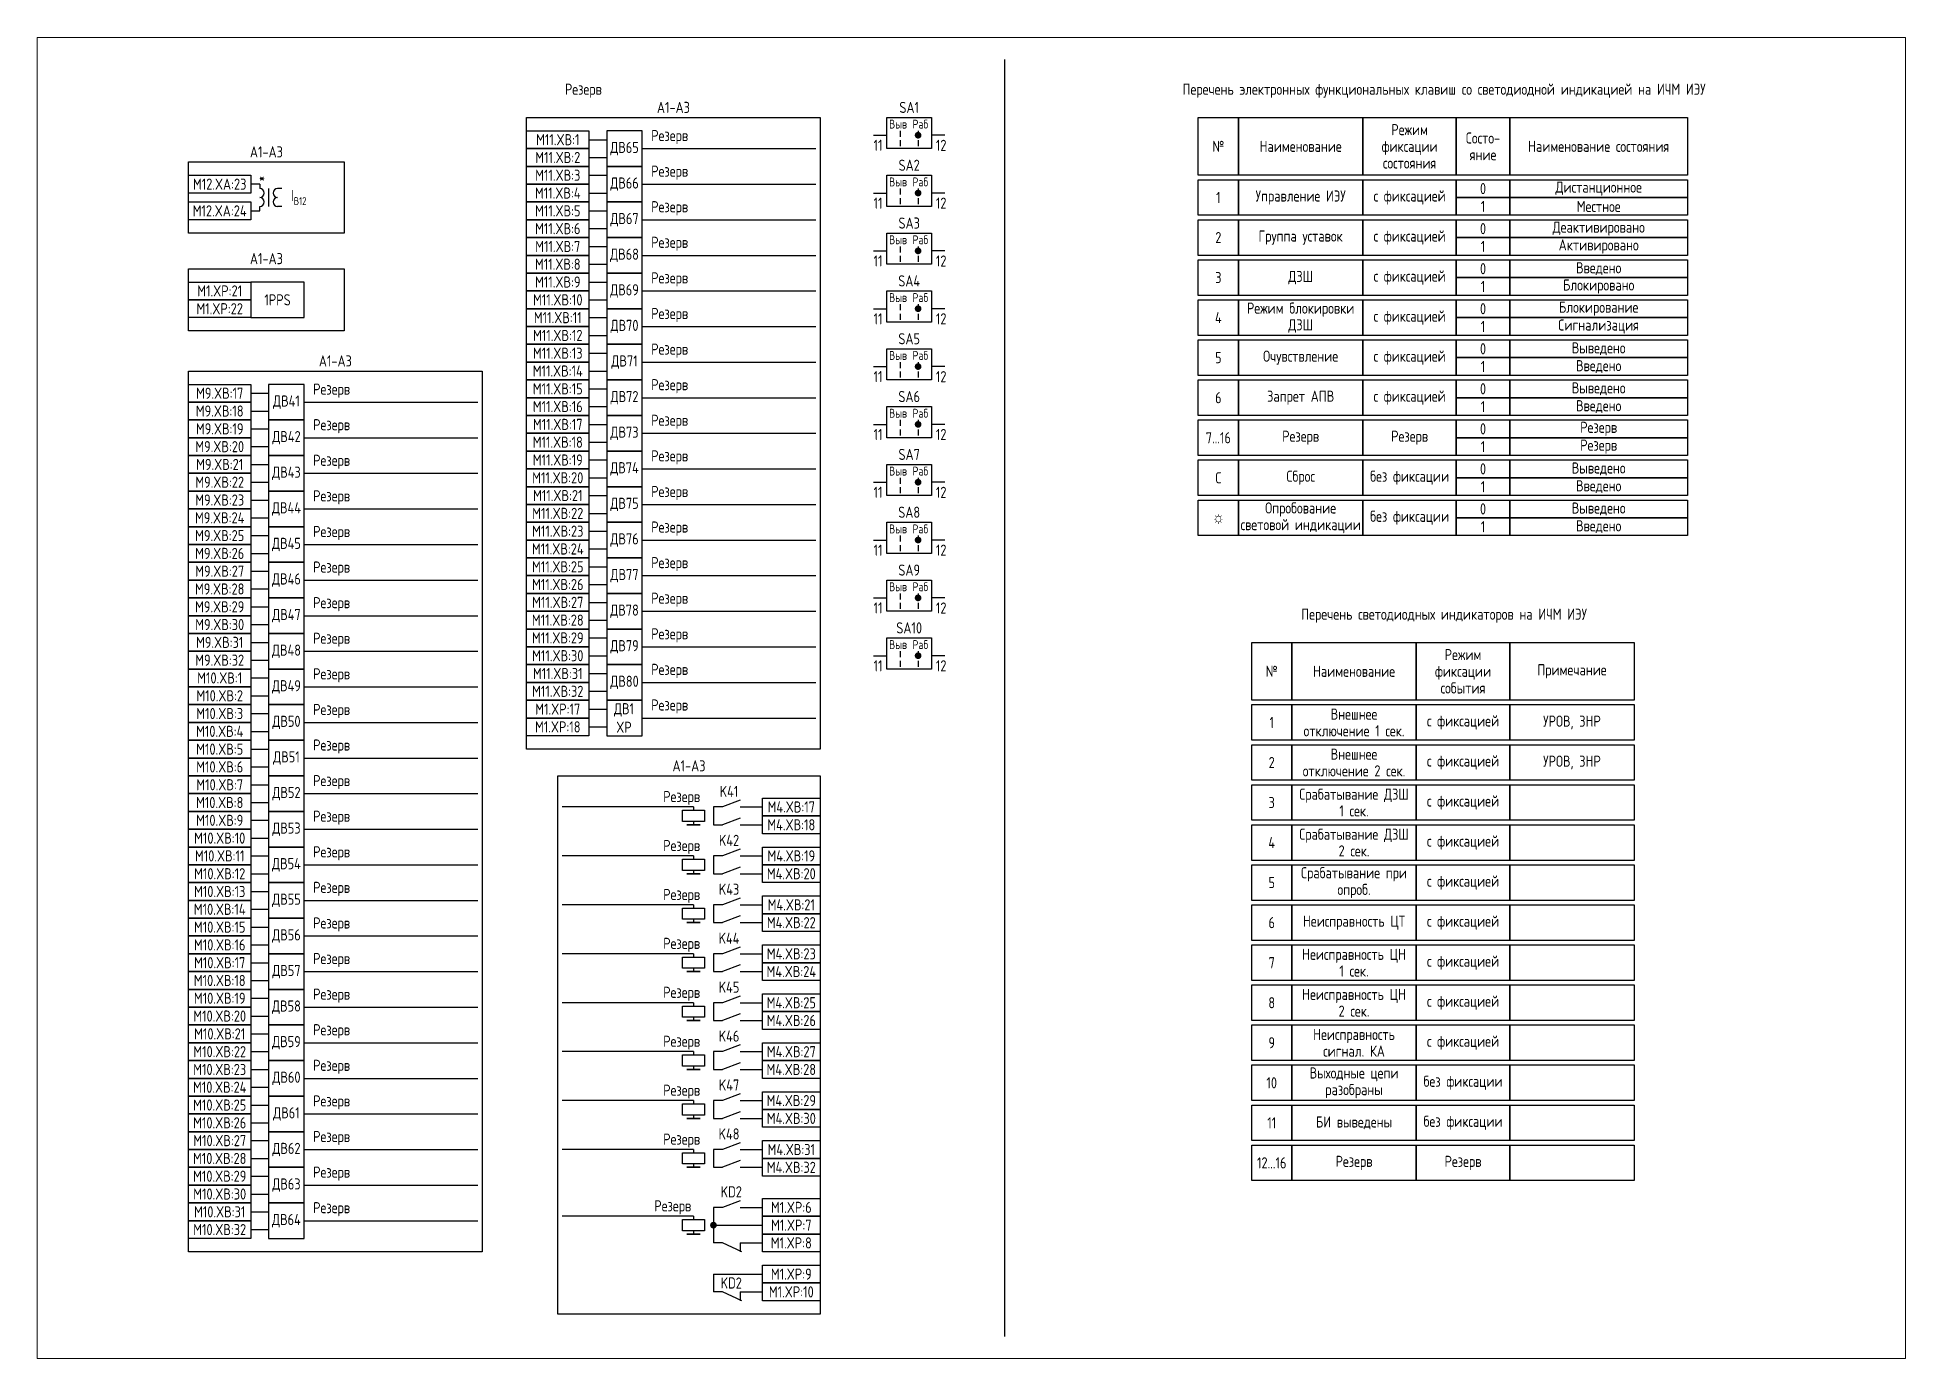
# Paper-space layout 'Лист9' of a CAD drawing. Header units: millimetres. Extents: x 1912 to 2148, y 22 to 188.
# The model-space entities are those that its viewports show. They can reach past a viewport. Long polylines and large blocks are cut down to what shows.
import ezdxf

# ---------------------------------------------------------------- set-up
doc = ezdxf.new("R2010")
doc.units = ezdxf.units.MM
doc.styles.add('Gost_type_A', font='GOST_A.TTF')

psp = doc.layouts.new('Лист9')

msp = doc.modelspace()

# ---------------------------------------------------------------- texts
at = {"char_height": 2.5, "style": 'Gost_type_A'}
for s, insert, width, attachment_point, line_spacing_factor in [('Резерв', (3482.75, 285), 197.5, 5, 0.9), ('Перечень электронных функциональных клавиш со светодиодной индикацией на ИЧМ ИЭУ', (3676.25, 285), 197.5, 5, 0.9), ('A1-A3', (3503, 280), 66, 8, 0.9), ('Режим\\Pфиксации состояния', (3668.5, 272.5), 21, 5, 0.9), ('№ ', (3625.5, 272.5), 9, 5, 0.9), ('Наименование ', (3644, 272.5), 28, 5, 0.9), ('Состо- яние', (3685, 272.5), 12, 5, 0.9), ('Наименование состояния ', (3711, 272.5), 40, 5, 0.9), ('A1-A3', (3411.5, 270), 35, 8, 0.9), ('1', (3625.5, 261), 9, 5, 0.9), ('Управление ИЭУ', (3644, 261), 28, 5, 0.9), ('с фиксацией', (3668.5, 261), 21, 5, 0.9), ('0', (3685, 263), 12, 5, 0.9), ('Дистанционное', (3711, 263), 40, 5, 0.9), ('1', (3685, 259), 12, 5, 0.9), ('Местное', (3711, 259), 40, 5, 0.9), ('2', (3625.5, 252), 9, 5, 0.9), ('Группа уставок', (3644, 252), 28, 5, 0.9), ('с фиксацией', (3668.5, 252), 21, 5, 0.9), ('0', (3685, 254), 12, 5, 0.9), ('Деактивировано', (3711, 254), 40, 5, 0.9), ('A1-A3', (3411.5, 246), 35, 8, 0.9), ('1', (3685, 250), 12, 5, 0.9), ('Активировано', (3711, 250), 40, 5, 0.9), ('3', (3625.5, 243), 9, 5, 0.9), ('ДЗШ', (3644, 243), 28, 5, 0.9), ('с фиксацией', (3668.5, 243), 21, 5, 0.9), ('0', (3685, 245), 12, 5, 0.9), ('Введено', (3711, 245), 40, 5, 0.9), ('1', (3685, 241), 12, 5, 0.9), ('Блокировано', (3711, 241), 40, 5, 0.9), ('4', (3625.5, 234), 9, 5, 0.9), ('Режим блокировки ДЗШ', (3644, 234), 28, 5, 0.9), ('с фиксацией', (3668.5, 234), 21, 5, 0.9), ('0', (3685, 236), 12, 5, 0.9), ('Блокирование', (3711, 236), 40, 5, 0.9), ('1', (3685, 232), 12, 5, 0.9), ('Сигнализация', (3711, 232), 40, 5, 0.9), ('0', (3685, 227), 12, 5, 0.9), ('Выведено', (3711, 227), 40, 5, 0.9), ('A1-A3', (3427, 223), 66, 8, 0.9), ('5', (3625.5, 225), 9, 5, 0.9), ('Очувствление', (3644, 225), 28, 5, 0.9), ('с фиксацией', (3668.5, 225), 21, 5, 0.9), ('1', (3685, 223), 12, 5, 0.9), ('Введено', (3711, 223), 40, 5, 0.9), ('0', (3685, 218), 12, 5, 0.9), ('Выведено', (3711, 218), 40, 5, 0.9), ('6', (3625.5, 216), 9, 5, 0.9), ('Запрет АПВ', (3644, 216), 28, 5, 0.9), ('с фиксацией', (3668.5, 216), 21, 5, 0.9), ('1', (3685, 214), 12, 5, 0.9), ('Введено', (3711, 214), 40, 5, 0.9), ('0', (3685, 209), 12, 5, 0.9), ('Резерв', (3711, 209), 40, 5, 0.9), ('7...16', (3625.5, 207), 9, 5, 0.9), ('Резерв', (3644, 207), 28, 5, 0.9), ('Резерв', (3668.5, 207), 21, 5, 0.9), ('1', (3685, 205), 12, 5, 0.9), ('Резерв', (3711, 205), 40, 5, 0.9), ('C', (3625.5, 198), 9, 5, 0.9), ('Сброс', (3644, 198), 28, 5, 0.9), ('без фиксации', (3668.5, 198), 21, 5, 0.9), ('0', (3685, 200), 12, 5, 0.9), ('Выведено', (3711, 200), 40, 5, 0.9), ('Введено', (3711, 196), 40, 5, 0.9), ('1', (3685, 196), 12, 5, 0.9), ('☼', (3625.5, 189), 9, 5, 0.9), ('Опробование световой индикации', (3644, 189), 28, 5, 0.9), ('без фиксации', (3668.5, 189), 21, 5, 0.9), ('0', (3685, 191), 12, 5, 0.9), ('Выведено', (3711, 191), 40, 5, 0.9), ('1', (3685, 187), 12, 5, 0.9), ('Введено', (3711, 187), 40, 5, 0.9), ('Перечень светодиодных индикаторов на ИЧМ ИЭУ', (3676.25, 167), 197.5, 5, 0.9), ('№ ', (3637.5, 154.5), 9, 5, 0.9), ('Наименование ', (3656, 154.5), 28, 5, 0.9), ('Режим\\Pфиксации события', (3680.5, 154.5), 21, 5, 0.9), ('Примечание', (3705, 154.5), 28, 5, 0.9), ('1', (3637.5, 143), 9, 5, 0.9), ('Внешнее\\Pотключение 1 сек.', (3656, 143), 28, 5, 0.9), ('с фиксацией', (3680.5, 143), 21, 5, 0.9), ('УРОВ, ЗНР', (3705, 143), 28, 5, 0.9), ('A1-A3', (3506.5, 132), 59, 8, 0.9), ('2', (3637.5, 134), 9, 5, 0.9), ('Внешнее\\Pотключение 2 сек.', (3656, 134), 28, 5, 0.9), ('с фиксацией', (3680.5, 134), 21, 5, 0.9), ('УРОВ, ЗНР', (3705, 134), 28, 5, 0.9), ('3', (3637.5, 125), 9, 5, 0.9), ('Срабатывание ДЗШ\\P1 сек.', (3656, 125), 28, 5, 0.9), ('с фиксацией', (3680.5, 125), 21, 5, 0.9), ('Срабатывание ДЗШ\\P2 сек.', (3656, 116), 28, 5, 0.9), ('с фиксацией', (3680.5, 116), 21, 5, 0.9), ('4', (3637.5, 116), 9, 5, 0.9), ('Срабатывание при опроб.', (3656, 107), 28, 5, 0.9), ('5', (3637.5, 107), 9, 5, 0.9), ('с фиксацией', (3680.5, 107), 21, 5, 0.9), ('6', (3637.5, 98), 9, 5, 0.9), ('Неисправность ЦТ', (3656, 98), 28, 5, 0.9), ('с фиксацией', (3680.5, 98), 21, 5, 0.9), ('7', (3637.5, 89), 9, 5, 0.9), ('Неисправность ЦН\\P1 сек.', (3656, 89), 28, 5, 0.9), ('с фиксацией', (3680.5, 89), 21, 5, 0.9), ('8', (3637.5, 80), 9, 5, 0.9), ('Неисправность ЦН\\P2 сек.', (3656, 80), 28, 5, 0.9), ('с фиксацией', (3680.5, 80), 21, 5, 0.9), ('9', (3637.5, 71), 9, 5, 0.9), ('Неисправность сигнал. КА', (3656, 71), 28, 5, 0.9), ('с фиксацией', (3680.5, 71), 21, 5, 0.9), ('10', (3637.5, 62), 9, 5, 0.9), ('Выходные цепи разобраны', (3656, 62), 28, 5, 0.9), ('без фиксации', (3680.5, 62), 21, 5, 0.9), ('без фиксации', (3680.5, 53), 21, 5, 0.9), ('11', (3637.5, 53), 9, 5, 0.9), ('БИ выведены', (3656, 53), 28, 5, 0.9), ('12...16', (3637.5, 44), 9, 5, 0.9), ('Резерв', (3656, 44), 28, 5, 0.9), ('Резерв', (3680.5, 44), 21, 5, 0.9), ('Резерв', (3507, 34), 37, 6, 0.8)]:
    msp.add_mtext(s, dxfattribs=dict(at, insert=insert, width=width, attachment_point=attachment_point, line_spacing_factor=line_spacing_factor))
at = {"style": 'Gost_type_A'}
for s, insert, char_height, width, attachment_point in [('SA1', (3556, 280), 2.5, 10, 8), ('Выв', (3553.5, 277.5), 2, 5, 5), ('Раб', (3558.5, 277.5), 2, 5, 5), ('M11.XВ:1', (3477, 274), 2.5, 14, 5), ('ДВ65', (3492, 272), 2.5, 7.9998, 5), ('Резерв', (3498, 273), 2.5, 37, 7), ('11', (3550, 273.98), 2.5, 5, 3), ('12', (3562, 273.98), 2.5, 5, 1), ('M11.XВ:2', (3477, 270), 2.5, 14, 5), ('SA2', (3556, 267), 2.5, 10, 8), ('M12.XA:23', (3401, 264), 2.5, 14, 5), ('*', (3410.5, 265.5), 2.5, 3, 5), ('M11.XВ:3', (3477, 266), 2.5, 14, 5), ('ДВ66', (3492, 264), 2.5, 7.9998, 5), ('Резерв', (3498, 265), 2.5, 37, 7), ('Выв', (3553.5, 264.5), 2, 5, 5), ('Раб', (3558.5, 264.5), 2, 5, 5), ('\\A1;I{\\H0.7x;\\S^ В12;}', (3417, 261), 2.5, 8, 4), ('M11.XВ:4', (3477, 262), 2.5, 14, 5), ('11', (3550, 260.98), 2.5, 5, 3), ('12', (3562, 260.98), 2.5, 5, 1), ('M12.XA:24', (3400.99, 257.99), 2.5, 14.018, 5), ('M11.XВ:5', (3477, 258), 2.5, 14, 5), ('ДВ67', (3492, 256), 2.5, 7.9998, 5), ('Резерв', (3498, 257), 2.5, 37, 7), ('SA3', (3556, 254), 2.5, 10, 8), ('M11.XВ:6', (3477, 254), 2.5, 14, 5), ('Резерв', (3498, 249), 2.5, 37, 7), ('Выв', (3553.5, 251.5), 2, 5, 5), ('Раб', (3558.5, 251.5), 2, 5, 5), ('M11.XВ:7', (3477, 250), 2.5, 14, 5), ('ДВ68', (3492, 248), 2.5, 7.9998, 5), ('11', (3550, 247.98), 2.5, 5, 3), ('12', (3562, 247.98), 2.5, 5, 1), ('M11.XВ:8', (3477, 246), 2.5, 14, 5), ('Резерв', (3498, 241), 2.5, 37, 7), ('M1.XP:21', (3401, 240), 2.5, 14, 5), ('M11.XВ:9', (3477, 242), 2.5, 14, 5), ('ДВ69', (3492, 240), 2.5, 7.9998, 5), ('Выв', (3553.5, 238.5), 2, 5, 5), ('SA4', (3556, 241), 2.5, 10, 8), ('Раб', (3558.5, 238.5), 2, 5, 5), ('M1.XP:22', (3401, 236), 2.5, 14, 5), ('1PPS', (3414, 238), 2.5, 12, 5), ('M11.XВ:10', (3477, 238), 2.5, 14, 5), ('M11.XВ:11', (3477, 234), 2.5, 14, 5), ('Резерв', (3498, 233), 2.5, 37, 7), ('M11.XВ:12', (3477, 230), 2.5, 14, 5), ('ДВ70', (3492, 232), 2.5, 7.9998, 5), ('11', (3550, 234.98), 2.5, 5, 3), ('12', (3562, 234.98), 2.5, 5, 1), ('M11.XВ:13', (3477, 226), 2.5, 14, 5), ('Резерв', (3498, 225), 2.5, 37, 7), ('SA5', (3556, 228), 2.5, 10, 8), ('M11.XВ:14', (3477, 222), 2.5, 14, 5), ('ДВ71', (3492, 224), 2.5, 7.9998, 5), ('Выв', (3553.5, 225.5), 2, 5, 5), ('Раб', (3558.5, 225.5), 2, 5, 5), ('Резерв', (3422, 216), 2.5, 37, 7), ('M11.XВ:15', (3477, 218), 2.5, 14, 5), ('Резерв', (3498, 217), 2.5, 37, 7), ('11', (3550, 221.98), 2.5, 5, 3), ('12', (3562, 221.98), 2.5, 5, 1), ('M9.XВ:18', (3401, 213), 2.5, 14, 5), ('M9.XВ:17', (3401, 217), 2.5, 14, 5), ('ДВ41', (3416, 215), 2.5, 7.9998, 5), ('M11.XВ:16', (3477, 214), 2.5, 14, 5), ('ДВ72', (3492, 216), 2.5, 7.9998, 5), ('SA6', (3556, 215), 2.5, 10, 8), ('M9.XВ:19', (3401, 209), 2.5, 14, 5), ('Резерв', (3422, 208), 2.5, 37, 7), ('M11.XВ:17', (3477, 210), 2.5, 14, 5), ('Резерв', (3498, 209), 2.5, 37, 7), ('Выв', (3553.5, 212.5), 2, 5, 5), ('Раб', (3558.5, 212.5), 2, 5, 5), ('M9.XВ:20', (3401, 205), 2.5, 14, 5), ('ДВ42', (3416, 207), 2.5, 7.9998, 5), ('M11.XВ:18', (3477, 206), 2.5, 14, 5), ('ДВ73', (3492, 208), 2.5, 7.9998, 5), ('11', (3550, 208.98), 2.5, 5, 3), ('12', (3562, 208.98), 2.5, 5, 1), ('M9.XВ:21', (3401, 201), 2.5, 14, 5), ('Резерв', (3422, 200), 2.5, 37, 7), ('M11.XВ:19', (3477, 202), 2.5, 14, 5), ('Резерв', (3498, 201), 2.5, 37, 7), ('SA7', (3556, 202), 2.5, 10, 8), ('M9.XВ:22', (3401, 197), 2.5, 14, 5), ('ДВ43', (3416, 199), 2.5, 7.9998, 5), ('M11.XВ:20', (3477, 198), 2.5, 14, 5), ('ДВ74', (3492, 200), 2.5, 7.9998, 5), ('Выв', (3553.5, 199.5), 2, 5, 5), ('Раб', (3558.5, 199.5), 2, 5, 5), ('M9.XВ:23', (3401, 193), 2.5, 14, 5), ('Резерв', (3422, 192), 2.5, 37, 7), ('M11.XВ:21', (3477, 194), 2.5, 14, 5), ('ДВ75', (3492, 192), 2.5, 7.9998, 5), ('Резерв', (3498, 193), 2.5, 37, 7), ('11', (3550, 195.98), 2.5, 5, 3), ('12', (3562, 195.98), 2.5, 5, 1), ('M9.XВ:24', (3401, 189), 2.5, 14, 5), ('ДВ44', (3416, 191), 2.5, 7.9998, 5), ('M11.XВ:22', (3477, 190), 2.5, 14, 5), ('SA8', (3556, 189), 2.5, 10, 8), ('M9.XВ:25', (3401, 185), 2.5, 14, 5), ('Резерв', (3422, 184), 2.5, 37, 7), ('M11.XВ:23', (3477, 186), 2.5, 14, 5), ('ДВ76', (3492, 184), 2.5, 7.9998, 5), ('Резерв', (3498, 185), 2.5, 37, 7), ('Выв', (3553.5, 186.5), 2, 5, 5), ('Раб', (3558.5, 186.5), 2, 5, 5), ('M9.XВ:26', (3401, 181), 2.5, 14, 5), ('ДВ45', (3416, 183), 2.5, 7.9998, 5), ('M11.XВ:24', (3477, 182), 2.5, 14, 5), ('11', (3550, 182.98), 2.5, 5, 3), ('12', (3562, 182.98), 2.5, 5, 1), ('M9.XВ:27', (3401, 177), 2.5, 14, 5), ('ДВ46', (3416, 175), 2.5, 7.9998, 5), ('Резерв', (3422, 176), 2.5, 37, 7), ('M11.XВ:25', (3477, 178), 2.5, 14, 5), ('ДВ77', (3492, 176), 2.5, 7.9998, 5), ('Резерв', (3498, 177), 2.5, 37, 7), ('SA9', (3556, 176), 2.5, 10, 8), ('M9.XВ:28', (3401, 173), 2.5, 14, 5), ('M11.XВ:26', (3477, 174), 2.5, 14, 5), ('Выв', (3553.5, 173.5), 2, 5, 5), ('Раб', (3558.5, 173.5), 2, 5, 5), ('M9.XВ:29', (3401, 169), 2.5, 14, 5), ('ДВ47', (3416, 167), 2.5, 7.9998, 5), ('Резерв', (3422, 168), 2.5, 37, 7), ('M11.XВ:27', (3477, 170), 2.5, 14, 5), ('ДВ78', (3492, 168), 2.5, 7.9998, 5), ('Резерв', (3498, 169), 2.5, 37, 7), ('11', (3550, 169.98), 2.5, 5, 3), ('12', (3562, 169.98), 2.5, 5, 1), ('M9.XВ:30', (3401, 165), 2.5, 14, 5), ('M11.XВ:28', (3477, 166), 2.5, 14, 5), ('Резерв', (3498, 161), 2.5, 37, 7), ('SA10', (3556, 163), 2.5, 10, 8), ('M9.XВ:31', (3401, 161), 2.5, 14, 5), ('ДВ48', (3416, 159), 2.5, 7.9998, 5), ('Резерв', (3422, 160), 2.5, 37, 7), ('M11.XВ:29', (3477, 162), 2.5, 14, 5), ('ДВ79', (3492, 160), 2.5, 7.9998, 5), ('Выв', (3553.5, 160.5), 2, 5, 5), ('Раб', (3558.5, 160.5), 2, 5, 5), ('M9.XВ:32', (3401, 157), 2.5, 14, 5), ('M11.XВ:30', (3477, 158), 2.5, 14, 5), ('Резерв', (3498, 153), 2.5, 37, 7), ('11', (3550, 156.98), 2.5, 5, 3), ('12', (3562, 156.98), 2.5, 5, 1), ('M10.XВ:1', (3401, 153), 2.5, 14, 5), ('ДВ49', (3416, 151), 2.5, 7.9998, 5), ('Резерв', (3422, 152), 2.5, 37, 7), ('M11.XВ:32', (3477, 150), 2.5, 14, 5), ('M11.XВ:31', (3477, 154), 2.5, 14, 5), ('ДВ80', (3492, 152), 2.5, 7.9998, 5), ('M10.XВ:2', (3401, 149), 2.5, 14, 5), ('Резерв', (3422, 144), 2.5, 37, 7), ('M1.XP:17', (3477, 146), 2.5, 14, 5), ('ДВ1 XP', (3491.88, 144), 2.5, 7.7588, 5), ('Резерв', (3498, 145), 2.5, 37, 7), ('M10.XВ:3', (3401, 145), 2.5, 14, 5), ('ДВ50', (3416, 143), 2.5, 7.9998, 5), ('M1.XP:18', (3477, 142), 2.5, 14, 5), ('M10.XВ:4', (3401, 141), 2.5, 14, 5), ('Резерв', (3422, 136), 2.5, 37, 7), ('M10.XВ:5', (3401, 137), 2.5, 14, 5), ('ДВ51', (3416, 135), 2.5, 7.9998, 5), ('M10.XВ:6', (3401, 133), 2.5, 14, 5), ('M10.XВ:7', (3401, 129), 2.5, 14, 5), ('Резерв', (3422, 128), 2.5, 37, 7), ('M10.XВ:8', (3401, 125), 2.5, 14, 5), ('ДВ52', (3416, 127), 2.5, 7.9998, 5), ('Резерв', (3509, 126), 2.5, 31.0015, 6), ('K41', (3515.5, 127.5), 2.5, 5, 5), ('M10.XВ:9', (3401, 121), 2.5, 14, 5), ('Резерв', (3422, 120), 2.5, 37, 7), ('M4.XВ:17', (3529.5, 124), 2.5, 13, 5), ('M10.XВ:10', (3401, 117), 2.5, 14, 5), ('ДВ53', (3416, 119), 2.5, 7.9998, 5), ('K42', (3515.5, 116.5), 2.5, 5, 5), ('M4.XВ:18', (3529.5, 120), 2.5, 13, 5), ('M10.XВ:11', (3401, 113), 2.5, 14, 5), ('Резерв', (3422, 112), 2.5, 37, 7), ('Резерв', (3509, 115), 2.5, 31.0015, 6), ('M4.XВ:19', (3529.5, 113), 2.5, 13, 5), ('M10.XВ:12', (3401, 109), 2.5, 14, 5), ('ДВ54', (3416, 111), 2.5, 7.9998, 5), ('M4.XВ:20', (3529.5, 109), 2.5, 13, 5), ('M10.XВ:13', (3401, 105), 2.5, 14, 5), ('Резерв', (3422, 104), 2.5, 37, 7), ('Резерв', (3509, 104), 2.5, 31.0015, 6), ('K43', (3515.5, 105.5), 2.5, 5, 5), ('M10.XВ:14', (3401, 101), 2.5, 14, 5), ('ДВ55', (3416, 103), 2.5, 7.9998, 5), ('M4.XВ:21', (3529.5, 102), 2.5, 13, 5), ('M10.XВ:15', (3401, 97), 2.5, 14, 5), ('Резерв', (3422, 96), 2.5, 37, 7), ('M4.XВ:22', (3529.5, 98), 2.5, 13, 5), ('M10.XВ:16', (3401, 93), 2.5, 14, 5), ('ДВ56', (3416, 95), 2.5, 7.9998, 5), ('Резерв', (3509, 93), 2.5, 31.0015, 6), ('K44', (3515.5, 94.5), 2.5, 5, 5), ('M10.XВ:17', (3401, 89), 2.5, 14, 5), ('ДВ57', (3416, 87), 2.5, 7.9998, 5), ('Резерв', (3422, 88), 2.5, 37, 7), ('M4.XВ:24', (3529.5, 87), 2.5, 13, 5), ('M4.XВ:23', (3529.5, 91), 2.5, 13, 5), ('M10.XВ:18', (3401, 85), 2.5, 14, 5), ('K45', (3515.5, 83.5), 2.5, 5, 5), ('M10.XВ:19', (3401, 81), 2.5, 14, 5), ('ДВ58', (3416, 79), 2.5, 7.9998, 5), ('Резерв', (3422, 80), 2.5, 37, 7), ('Резерв', (3509, 82), 2.5, 31.0015, 6), ('M4.XВ:25', (3529.5, 80), 2.5, 13, 5), ('M10.XВ:20', (3401, 77), 2.5, 14, 5), ('M4.XВ:26', (3529.5, 76), 2.5, 13, 5), ('M10.XВ:21', (3401, 73), 2.5, 14, 5), ('ДВ59', (3416, 71), 2.5, 7.9998, 5), ('Резерв', (3422, 72), 2.5, 37, 7), ('Резерв', (3509, 71), 2.5, 31.0015, 6), ('K46', (3515.5, 72.5), 2.5, 5, 5), ('M10.XВ:22', (3401, 69), 2.5, 14, 5), ('M4.XВ:27', (3529.5, 69), 2.5, 13, 5), ('M10.XВ:23', (3401, 65), 2.5, 14, 5), ('ДВ60', (3416, 63), 2.5, 7.9998, 5), ('Резерв', (3422, 64), 2.5, 37, 7), ('M4.XВ:28', (3529.5, 65), 2.5, 13, 5), ('M10.XВ:24', (3401, 61), 2.5, 14, 5), ('Резерв', (3422, 56), 2.5, 37, 7), ('Резерв', (3509, 60), 2.5, 31.0015, 6), ('K47', (3515.5, 61.5), 2.5, 5, 5), ('M4.XВ:29', (3529.5, 58), 2.5, 13, 5), ('M10.XВ:25', (3401, 57), 2.5, 14, 5), ('ДВ61', (3416, 55), 2.5, 7.9998, 5), ('M4.XВ:30', (3529.5, 54), 2.5, 13, 5), ('M10.XВ:26', (3401, 53), 2.5, 14, 5), ('Резерв', (3422, 48), 2.5, 37, 7), ('Резерв', (3509, 49), 2.5, 31.0015, 6), ('K48', (3515.5, 50.5), 2.5, 5, 5), ('M10.XВ:28', (3401, 45), 2.5, 14, 5), ('M10.XВ:27', (3401, 49), 2.5, 14, 5), ('ДВ62', (3416, 47), 2.5, 7.9998, 5), ('M4.XВ:31', (3529.5, 47), 2.5, 13, 5), ('M10.XВ:29', (3401, 41), 2.5, 14, 5), ('Резерв', (3422, 40), 2.5, 37, 7), ('M4.XВ:32', (3529.5, 43), 2.5, 13, 5), ('M10.XВ:30', (3401, 37), 2.5, 14, 5), ('ДВ63', (3416, 39), 2.5, 7.9998, 5), ('KD2', (3516, 37.5), 2.5, 8, 5), ('M10.XВ:31', (3401, 33), 2.5, 14, 5), ('Резерв', (3422, 32), 2.5, 37, 7), ('M1.XP:6', (3529.5, 34), 2.5, 13, 5), ('M10.XВ:32', (3401, 29), 2.5, 14, 5), ('ДВ64', (3416, 31), 2.5, 7.9998, 5), ('M1.XP:7', (3529.5, 30), 2.5, 13, 5), ('M1.XP:8', (3529.5, 26), 2.5, 13, 5), ('KD2', (3516, 17), 2.5, 8, 5), ('M1.XP:9', (3529.5, 19), 2.5, 13, 5), ('M1.XP:10', (3529.5, 15), 2.5, 13, 5)]:
    msp.add_mtext(s, dxfattribs=dict(at, insert=insert, char_height=char_height, width=width, attachment_point=attachment_point))

# ---------------------------------------------------------------- blocks, each defined once
blk = doc.blocks.new('POINT')
at = {"const_width": 0.75}
blk.add_lwpolyline([(-0.375, 0, 1), (0.375, 0, 1)], format="xyb", close=True, dxfattribs=at)
blk = doc.blocks.new('Переключатель_положение')
for p, q in [((2, 1), (2, -0.34)), ((2, -1.14), (2, -2.49))]:
    blk.add_line(p, q)

# ---------------------------------------------------------------- linework, layer by layer
for p, q in [((3577.5, 5), (3577.5, 292)), ((3484, 274), (3488, 274)), ((3548, 275), (3551, 275)), ((3564, 275), (3561, 275)), ((3484, 270), (3488, 270)), ((3496, 272), (3535, 272)), ((3484, 266), (3488, 266)), ((3410, 264), (3408, 264)), ((3484, 262), (3488, 262)), ((3496, 264), (3535, 264)), ((3548, 262), (3551, 262)), ((3564, 262), (3561, 262)), ((3408, 258), (3410, 258)), ((3484, 258), (3488, 258)), ((3484, 254), (3488, 254)), ((3496, 256), (3535, 256)), ((3484, 250), (3488, 250)), ((3496, 248), (3535, 248)), ((3548, 249), (3551, 249)), ((3564, 249), (3561, 249)), ((3484, 246), (3488, 246)), ((3484, 242), (3488, 242)), ((3496, 240), (3535, 240)), ((3484, 238), (3488, 238)), ((3548, 236), (3551, 236)), ((3564, 236), (3561, 236)), ((3484, 234), (3488, 234)), ((3496, 232), (3535, 232)), ((3484, 230), (3488, 230)), ((3484, 226), (3488, 226)), ((3496, 224), (3535, 224)), ((3548, 223), (3551, 223)), ((3564, 223), (3561, 223)), ((3484, 222), (3488, 222)), ((3408, 217), (3412, 217)), ((3420, 215), (3459, 215)), ((3484, 218), (3488, 218)), ((3496, 216), (3535, 216)), ((3408, 213), (3412, 213)), ((3484, 214), (3488, 214)), ((3408, 209), (3412, 209)), ((3420, 207), (3459, 207)), ((3484, 210), (3488, 210)), ((3484, 206), (3488, 206)), ((3496, 208), (3535, 208)), ((3548, 210), (3551, 210)), ((3564, 210), (3561, 210)), ((3408, 205), (3412, 205)), ((3484, 202), (3488, 202)), ((3408, 201), (3412, 201)), ((3420, 199), (3459, 199)), ((3484, 198), (3488, 198)), ((3496, 200), (3535, 200)), ((3408, 197), (3412, 197)), ((3484, 194), (3488, 194)), ((3548, 197), (3551, 197)), ((3564, 197), (3561, 197)), ((3408, 193), (3412, 193)), ((3420, 191), (3459, 191)), ((3484, 190), (3488, 190)), ((3496, 192), (3535, 192)), ((3408, 189), (3412, 189)), ((3408, 185), (3412, 185)), ((3484, 186), (3488, 186)), ((3408, 181), (3412, 181)), ((3420, 183), (3459, 183)), ((3484, 182), (3488, 182)), ((3496, 184), (3535, 184)), ((3548, 184), (3551, 184)), ((3564, 184), (3561, 184)), ((3408, 177), (3412, 177)), ((3484, 178), (3488, 178)), ((3408, 173), (3412, 173)), ((3420, 175), (3459, 175)), ((3484, 174), (3488, 174)), ((3496, 176), (3535, 176)), ((3408, 169), (3412, 169)), ((3484, 170), (3488, 170)), ((3548, 171), (3551, 171)), ((3564, 171), (3561, 171)), ((3408, 165), (3412, 165)), ((3420, 167), (3459, 167)), ((3484, 166), (3488, 166)), ((3496, 168), (3535, 168)), ((3408, 161), (3412, 161)), ((3484, 162), (3488, 162)), ((3496, 160), (3535, 160)), ((3408, 157), (3412, 157)), ((3420, 159), (3459, 159)), ((3484, 158), (3488, 158)), ((3548, 158), (3551, 158)), ((3564, 158), (3561, 158)), ((3408, 153), (3412, 153)), ((3484, 154), (3488, 154)), ((3496, 152), (3535, 152)), ((3408, 149), (3412, 149)), ((3420, 151), (3459, 151)), ((3484, 150), (3488, 150)), ((3408, 145), (3412, 145)), ((3420, 143), (3459, 143)), ((3484, 146), (3488, 146)), ((3496, 144), (3535, 144)), ((3408, 141), (3412, 141)), ((3484, 142), (3488, 142)), ((3408, 137), (3412, 137)), ((3420, 135), (3459, 135)), ((3408, 133), (3412, 133)), ((3408, 129), (3412, 129)), ((3420, 127), (3459, 127)), ((3408, 125), (3412, 125)), ((3507.5, 124), (3478, 124)), ((3507.5, 124), (3507.5, 123.25)), ((3408, 121), (3412, 121)), ((3420, 119), (3459, 119)), ((3507.5, 120.75), (3507.5, 120)), ((3408, 117), (3412, 117)), ((3408, 113), (3412, 113)), ((3420, 111), (3459, 111)), ((3507.5, 113), (3478, 113)), ((3507.5, 113), (3507.5, 112.25)), ((3507.5, 109.75), (3507.5, 109)), ((3408, 109), (3412, 109)), ((3408, 105), (3412, 105)), ((3408, 101), (3412, 101)), ((3420, 103), (3459, 103)), ((3507.5, 102), (3478, 102)), ((3507.5, 102), (3507.5, 101.25)), ((3408, 97), (3412, 97)), ((3507.5, 98.75), (3507.5, 98)), ((3408, 93), (3412, 93)), ((3420, 95), (3459, 95)), ((3408, 89), (3412, 89)), ((3507.5, 91), (3478, 91)), ((3507.5, 91), (3507.5, 90.25)), ((3408, 85), (3412, 85)), ((3420, 87), (3459, 87)), ((3507.5, 87.75), (3507.5, 87)), ((3408, 81), (3412, 81)), ((3507.5, 80), (3478, 80)), ((3507.5, 80), (3507.5, 79.25)), ((3408, 77), (3412, 77)), ((3420, 79), (3459, 79)), ((3507.5, 76.75), (3507.5, 76)), ((3408, 73), (3412, 73)), ((3408, 69), (3412, 69)), ((3420, 71), (3459, 71)), ((3507.5, 69), (3478, 69)), ((3507.5, 69), (3507.5, 68.25)), ((3408, 65), (3412, 65)), ((3420, 63), (3459, 63)), ((3507.5, 65.75), (3507.5, 65)), ((3408, 61), (3412, 61)), ((3408, 57), (3412, 57)), ((3420, 55), (3459, 55)), ((3507.5, 58), (3478, 58)), ((3507.5, 58), (3507.5, 57.25)), ((3507.5, 54.75), (3507.5, 54)), ((3408, 53), (3412, 53)), ((3408, 49), (3412, 49)), ((3420, 47), (3459, 47)), ((3507.5, 47), (3478, 47)), ((3507.5, 47), (3507.5, 46.25)), ((3408, 45), (3412, 45)), ((3507.5, 43.75), (3507.5, 43)), ((3408, 41), (3412, 41)), ((3420, 39), (3459, 39)), ((3408, 37), (3412, 37)), ((3408, 33), (3412, 33)), ((3420, 31), (3459, 31)), ((3507.5, 32), (3478, 32)), ((3507.5, 32), (3507.5, 31.25)), ((3408, 29), (3412, 29)), ((3507.5, 28.75), (3507.5, 28)), ((3518, 26), (3518, 24)), ((3512, 19), (3512, 15)), ((3518, 15), (3518, 13))]:
    msp.add_line(p, q)
at = {"ltscale": 4}
for p, q in [((3410, 264), (3410, 263)), ((3410, 263.5), (3410, 263)), ((3412, 263), (3412, 259)), ((3412, 263), (3412, 259)), ((3415, 263), (3414, 263)), ((3415, 263), (3414, 263)), ((3410, 258), (3410, 259)), ((3415, 259), (3414, 259)), ((3415, 259), (3414, 259))]:
    msp.add_line(p, q, dxfattribs=at)
at = {"ltscale": 1.08}
for p, q in [((3514, 124), (3512, 124)), ((3512, 124), (3512, 120)), ((3518, 124), (3523, 124)), ((3512, 120), (3514, 120)), ((3518, 120), (3523, 120)), ((3514, 113), (3512, 113)), ((3512, 113), (3512, 109)), ((3518, 113), (3523, 113)), ((3512, 109), (3514, 109)), ((3518, 109), (3523, 109)), ((3514, 102), (3512, 102)), ((3512, 102), (3512, 98)), ((3518, 102), (3523, 102)), ((3512, 98), (3514, 98)), ((3518, 98), (3523, 98)), ((3514, 91), (3512, 91)), ((3512, 91), (3512, 87)), ((3518, 91), (3523, 91)), ((3512, 87), (3514, 87)), ((3518, 87), (3523, 87)), ((3514, 80), (3512, 80)), ((3512, 80), (3512, 76)), ((3518, 80), (3523, 80)), ((3512, 76), (3514, 76)), ((3518, 76), (3523, 76)), ((3514, 69), (3512, 69)), ((3512, 69), (3512, 65)), ((3518, 69), (3523, 69)), ((3512, 65), (3514, 65)), ((3518, 65), (3523, 65)), ((3514, 58), (3512, 58)), ((3512, 58), (3512, 54)), ((3518, 58), (3523, 58)), ((3512, 54), (3514, 54)), ((3518, 54), (3523, 54)), ((3514, 47), (3512, 47)), ((3512, 47), (3512, 43)), ((3518, 47), (3523, 47)), ((3512, 43), (3514, 43)), ((3518, 43), (3523, 43)), ((3514, 34), (3512, 34)), ((3512, 34), (3512, 26)), ((3518, 34), (3523, 34)), ((3512, 30), (3523, 30)), ((3514, 26), (3512, 26)), ((3518, 26), (3523, 26)), ((3512, 19), (3523, 19)), ((3514, 15), (3512, 15)), ((3518, 15), (3523, 15))]:
    msp.add_line(p, q, dxfattribs=at)
at = {"ltscale": 4.32}
for p, q in [((3518, 125.5), (3514, 124)), ((3518, 121.5), (3514, 120)), ((3518, 114.5), (3514, 113)), ((3518, 110.5), (3514, 109)), ((3518, 103.5), (3514, 102)), ((3518, 99.5), (3514, 98)), ((3518, 92.5), (3514, 91)), ((3518, 88.5), (3514, 87)), ((3518, 81.5), (3514, 80)), ((3518, 77.5), (3514, 76)), ((3518, 70.5), (3514, 69)), ((3518, 66.5), (3514, 65)), ((3518, 59.5), (3514, 58)), ((3518, 55.5), (3514, 54)), ((3518, 48.5), (3514, 47)), ((3518, 44.5), (3514, 43)), ((3518, 35.5), (3514, 34)), ((3518.39, 24), (3514, 26)), ((3518.39, 13), (3514, 15))]:
    msp.add_line(p, q, dxfattribs=at)
for points in [[(3470, 279), (3536, 279), (3536, 137), (3470, 137)], [(3551, 279), (3561, 279), (3561, 272), (3551, 272)], [(3621, 279), (3630, 279), (3630, 266), (3621, 266)], [(3630, 279), (3658, 279), (3658, 266), (3630, 266)], [(3658, 279), (3679, 279), (3679, 266), (3658, 266)], [(3679, 279), (3691, 279), (3691, 266), (3679, 266)], [(3691, 279), (3731, 279), (3731, 266), (3691, 266)], [(3470, 276), (3484, 276), (3484, 272), (3470, 272)], [(3394, 269), (3429, 269), (3429, 253), (3394, 253)], [(3470, 272), (3484, 272), (3484, 268), (3470, 268)], [(3394, 266), (3408, 266), (3408, 262), (3394, 262)], [(3470, 268), (3484, 268), (3484, 264), (3470, 264)], [(3551, 266), (3561, 266), (3561, 259), (3551, 259)], [(3621, 265), (3630, 265), (3630, 257), (3621, 257)], [(3630, 265), (3658, 265), (3658, 257), (3630, 257)], [(3658, 265), (3679, 265), (3679, 257), (3658, 257)], [(3679, 265), (3691, 265), (3691, 261), (3679, 261)], [(3691, 265), (3731, 265), (3731, 261), (3691, 261)], [(3470, 264), (3484, 264), (3484, 260), (3470, 260)], [(3679, 261), (3691, 261), (3691, 257), (3679, 257)], [(3691, 261), (3731, 261), (3731, 257), (3691, 257)], [(3394, 260), (3408, 260), (3408, 256), (3394, 256)], [(3470, 260), (3484, 260), (3484, 256), (3470, 256)], [(3470, 256), (3484, 256), (3484, 252), (3470, 252)], [(3551, 253), (3561, 253), (3561, 246), (3551, 246)], [(3621, 256), (3630, 256), (3630, 248), (3621, 248)], [(3630, 256), (3658, 256), (3658, 248), (3630, 248)], [(3658, 256), (3679, 256), (3679, 248), (3658, 248)], [(3679, 256), (3691, 256), (3691, 252), (3679, 252)], [(3691, 256), (3731, 256), (3731, 252), (3691, 252)], [(3470, 252), (3484, 252), (3484, 248), (3470, 248)], [(3470, 248), (3484, 248), (3484, 244), (3470, 244)], [(3679, 252), (3691, 252), (3691, 248), (3679, 248)], [(3691, 252), (3731, 252), (3731, 248), (3691, 248)], [(3394, 245), (3429, 245), (3429, 231), (3394, 231)], [(3470, 244), (3484, 244), (3484, 240), (3470, 240)], [(3621, 247), (3630, 247), (3630, 239), (3621, 239)], [(3630, 247), (3658, 247), (3658, 239), (3630, 239)], [(3658, 247), (3679, 247), (3679, 239), (3658, 239)], [(3679, 247), (3691, 247), (3691, 243), (3679, 243)], [(3691, 247), (3731, 247), (3731, 243), (3691, 243)], [(3394, 242), (3408, 242), (3408, 238), (3394, 238)], [(3470, 240), (3484, 240), (3484, 236), (3470, 236)], [(3551, 240), (3561, 240), (3561, 233), (3551, 233)], [(3679, 243), (3691, 243), (3691, 239), (3679, 239)], [(3691, 243), (3731, 243), (3731, 239), (3691, 239)], [(3394, 238), (3408, 238), (3408, 234), (3394, 234)], [(3470, 236), (3484, 236), (3484, 232), (3470, 232)], [(3621, 238), (3630, 238), (3630, 230), (3621, 230)], [(3630, 238), (3658, 238), (3658, 230), (3630, 230)], [(3658, 238), (3679, 238), (3679, 230), (3658, 230)], [(3679, 238), (3691, 238), (3691, 234), (3679, 234)], [(3691, 238), (3731, 238), (3731, 234), (3691, 234)], [(3470, 232), (3484, 232), (3484, 228), (3470, 228)], [(3679, 234), (3691, 234), (3691, 230), (3679, 230)], [(3691, 234), (3731, 234), (3731, 230), (3691, 230)], [(3470, 228), (3484, 228), (3484, 224), (3470, 224)], [(3551, 227), (3561, 227), (3561, 220), (3551, 220)], [(3621, 229), (3630, 229), (3630, 221), (3621, 221)], [(3630, 229), (3658, 229), (3658, 221), (3630, 221)], [(3658, 229), (3679, 229), (3679, 221), (3658, 221)], [(3679, 229), (3691, 229), (3691, 225), (3679, 225)], [(3691, 229), (3731, 229), (3731, 225), (3691, 225)], [(3470, 224), (3484, 224), (3484, 220), (3470, 220)], [(3679, 225), (3691, 225), (3691, 221), (3679, 221)], [(3691, 225), (3731, 225), (3731, 221), (3691, 221)], [(3394, 222), (3460, 222), (3460, 24), (3394, 24)], [(3394, 219), (3408, 219), (3408, 215), (3394, 215)], [(3470, 220), (3484, 220), (3484, 216), (3470, 216)], [(3621, 220), (3630, 220), (3630, 212), (3621, 212)], [(3630, 220), (3658, 220), (3658, 212), (3630, 212)], [(3658, 220), (3679, 220), (3679, 212), (3658, 212)], [(3679, 220), (3691, 220), (3691, 216), (3679, 216)], [(3691, 220), (3731, 220), (3731, 216), (3691, 216)], [(3394, 215), (3408, 215), (3408, 211), (3394, 211)], [(3470, 216), (3484, 216), (3484, 212), (3470, 212)], [(3679, 216), (3691, 216), (3691, 212), (3679, 212)], [(3691, 216), (3731, 216), (3731, 212), (3691, 212)], [(3394, 211), (3408, 211), (3408, 207), (3394, 207)], [(3470, 212), (3484, 212), (3484, 208), (3470, 208)], [(3551, 214), (3561, 214), (3561, 207), (3551, 207)], [(3621, 211), (3630, 211), (3630, 203), (3621, 203)], [(3630, 211), (3658, 211), (3658, 203), (3630, 203)], [(3658, 211), (3679, 211), (3679, 203), (3658, 203)], [(3679, 211), (3691, 211), (3691, 207), (3679, 207)], [(3691, 211), (3731, 211), (3731, 207), (3691, 207)], [(3394, 207), (3408, 207), (3408, 203), (3394, 203)], [(3470, 208), (3484, 208), (3484, 204), (3470, 204)], [(3679, 207), (3691, 207), (3691, 203), (3679, 203)], [(3691, 207), (3731, 207), (3731, 203), (3691, 203)], [(3394, 203), (3408, 203), (3408, 199), (3394, 199)], [(3470, 204), (3484, 204), (3484, 200), (3470, 200)], [(3621, 202), (3630, 202), (3630, 194), (3621, 194)], [(3630, 202), (3658, 202), (3658, 194), (3630, 194)], [(3658, 202), (3679, 202), (3679, 194), (3658, 194)], [(3679, 202), (3691, 202), (3691, 198), (3679, 198)], [(3691, 202), (3731, 202), (3731, 198), (3691, 198)], [(3394, 199), (3408, 199), (3408, 195), (3394, 195)], [(3470, 200), (3484, 200), (3484, 196), (3470, 196)], [(3551, 201), (3561, 201), (3561, 194), (3551, 194)], [(3679, 198), (3691, 198), (3691, 194), (3679, 194)], [(3691, 198), (3731, 198), (3731, 194), (3691, 194)], [(3394, 195), (3408, 195), (3408, 191), (3394, 191)], [(3470, 196), (3484, 196), (3484, 192), (3470, 192)], [(3394, 191), (3408, 191), (3408, 187), (3394, 187)], [(3470, 192), (3484, 192), (3484, 188), (3470, 188)], [(3621, 193), (3630, 193), (3630, 185), (3621, 185)], [(3630, 193), (3658, 193), (3658, 185), (3630, 185)], [(3658, 193), (3679, 193), (3679, 185), (3658, 185)], [(3679, 193), (3691, 193), (3691, 189), (3679, 189)], [(3691, 193), (3731, 193), (3731, 189), (3691, 189)], [(3394, 187), (3408, 187), (3408, 183), (3394, 183)], [(3470, 188), (3484, 188), (3484, 184), (3470, 184)], [(3551, 188), (3561, 188), (3561, 181), (3551, 181)], [(3679, 189), (3691, 189), (3691, 185), (3679, 185)], [(3691, 189), (3731, 189), (3731, 185), (3691, 185)], [(3394, 183), (3408, 183), (3408, 179), (3394, 179)], [(3470, 184), (3484, 184), (3484, 180), (3470, 180)], [(3394, 179), (3408, 179), (3408, 175), (3394, 175)], [(3470, 180), (3484, 180), (3484, 176), (3470, 176)], [(3394, 175), (3408, 175), (3408, 171), (3394, 171)], [(3470, 176), (3484, 176), (3484, 172), (3470, 172)], [(3551, 175), (3561, 175), (3561, 168), (3551, 168)], [(3394, 171), (3408, 171), (3408, 167), (3394, 167)], [(3470, 172), (3484, 172), (3484, 168), (3470, 168)], [(3394, 167), (3408, 167), (3408, 163), (3394, 163)], [(3470, 168), (3484, 168), (3484, 164), (3470, 164)], [(3470, 164), (3484, 164), (3484, 160), (3470, 160)], [(3394, 163), (3408, 163), (3408, 159), (3394, 159)], [(3470, 160), (3484, 160), (3484, 156), (3470, 156)], [(3551, 162), (3561, 162), (3561, 155), (3551, 155)], [(3633, 161), (3642, 161), (3642, 148), (3633, 148)], [(3642, 161), (3670, 161), (3670, 148), (3642, 148)], [(3670, 161), (3691, 161), (3691, 148), (3670, 148)], [(3691, 161), (3719, 161), (3719, 148), (3691, 148)], [(3394, 159), (3408, 159), (3408, 155), (3394, 155)], [(3470, 156), (3484, 156), (3484, 152), (3470, 152)], [(3394, 155), (3408, 155), (3408, 151), (3394, 151)], [(3470, 152), (3484, 152), (3484, 148), (3470, 148)], [(3394, 151), (3408, 151), (3408, 147), (3394, 147)], [(3470, 148), (3484, 148), (3484, 144), (3470, 144)], [(3394, 147), (3408, 147), (3408, 143), (3394, 143)], [(3394, 143), (3408, 143), (3408, 139), (3394, 139)], [(3470, 144), (3484, 144), (3484, 140), (3470, 140)], [(3633, 147), (3642, 147), (3642, 139), (3633, 139)], [(3642, 147), (3670, 147), (3670, 139), (3642, 139)], [(3670, 147), (3691, 147), (3691, 139), (3670, 139)], [(3691, 147), (3719, 147), (3719, 139), (3691, 139)], [(3394, 139), (3408, 139), (3408, 135), (3394, 135)], [(3394, 135), (3408, 135), (3408, 131), (3394, 131)], [(3633, 138), (3642, 138), (3642, 130), (3633, 130)], [(3642, 138), (3670, 138), (3670, 130), (3642, 130)], [(3670, 138), (3691, 138), (3691, 130), (3670, 130)], [(3691, 138), (3719, 138), (3719, 130), (3691, 130)], [(3394, 131), (3408, 131), (3408, 127), (3394, 127)], [(3477, 131), (3536, 131), (3536, 10), (3477, 10)], [(3394, 127), (3408, 127), (3408, 123), (3394, 123)], [(3633, 129), (3642, 129), (3642, 121), (3633, 121)], [(3642, 129), (3670, 129), (3670, 121), (3642, 121)], [(3670, 129), (3691, 129), (3691, 121), (3670, 121)], [(3691, 129), (3719, 129), (3719, 121), (3691, 121)], [(3394, 123), (3408, 123), (3408, 119), (3394, 119)], [(3510, 123.25), (3510, 120.75), (3505, 120.75), (3505, 123.25)], [(3523, 126), (3536, 126), (3536, 122), (3523, 122)], [(3523, 122), (3536, 122), (3536, 118), (3523, 118)], [(3394, 119), (3408, 119), (3408, 115), (3394, 115)], [(3509, 120), (3506, 120)], [(3633, 120), (3642, 120), (3642, 112), (3633, 112)], [(3642, 120), (3670, 120), (3670, 112), (3642, 112)], [(3670, 120), (3691, 120), (3691, 112), (3670, 112)], [(3691, 120), (3719, 120), (3719, 112), (3691, 112)], [(3394, 115), (3408, 115), (3408, 111), (3394, 111)], [(3523, 115), (3536, 115), (3536, 111), (3523, 111)], [(3394, 111), (3408, 111), (3408, 107), (3394, 107)], [(3510, 112.25), (3510, 109.75), (3505, 109.75), (3505, 112.25)], [(3523, 111), (3536, 111), (3536, 107), (3523, 107)], [(3633, 111), (3642, 111), (3642, 103), (3633, 103)], [(3642, 111), (3670, 111), (3670, 103), (3642, 103)], [(3670, 111), (3691, 111), (3691, 103), (3670, 103)], [(3691, 111), (3719, 111), (3719, 103), (3691, 103)], [(3394, 107), (3408, 107), (3408, 103), (3394, 103)], [(3509, 109), (3506, 109)], [(3394, 103), (3408, 103), (3408, 99), (3394, 99)], [(3510, 101.25), (3510, 98.75), (3505, 98.75), (3505, 101.25)], [(3523, 104), (3536, 104), (3536, 100), (3523, 100)], [(3633, 102), (3642, 102), (3642, 94), (3633, 94)], [(3642, 102), (3670, 102), (3670, 94), (3642, 94)], [(3670, 102), (3691, 102), (3691, 94), (3670, 94)], [(3691, 102), (3719, 102), (3719, 94), (3691, 94)], [(3394, 99), (3408, 99), (3408, 95), (3394, 95)], [(3509, 98), (3506, 98)], [(3523, 100), (3536, 100), (3536, 96), (3523, 96)], [(3394, 95), (3408, 95), (3408, 91), (3394, 91)], [(3523, 93), (3536, 93), (3536, 89), (3523, 89)], [(3633, 93), (3642, 93), (3642, 85), (3633, 85)], [(3642, 93), (3670, 93), (3670, 85), (3642, 85)], [(3670, 93), (3691, 93), (3691, 85), (3670, 85)], [(3691, 93), (3719, 93), (3719, 85), (3691, 85)], [(3394, 91), (3408, 91), (3408, 87), (3394, 87)], [(3510, 90.25), (3510, 87.75), (3505, 87.75), (3505, 90.25)], [(3523, 89), (3536, 89), (3536, 85), (3523, 85)], [(3394, 87), (3408, 87), (3408, 83), (3394, 83)], [(3509, 87), (3506, 87)], [(3394, 83), (3408, 83), (3408, 79), (3394, 79)], [(3523, 82), (3536, 82), (3536, 78), (3523, 78)], [(3633, 84), (3642, 84), (3642, 76), (3633, 76)], [(3642, 84), (3670, 84), (3670, 76), (3642, 76)], [(3670, 84), (3691, 84), (3691, 76), (3670, 76)], [(3691, 84), (3719, 84), (3719, 76), (3691, 76)], [(3394, 79), (3408, 79), (3408, 75), (3394, 75)], [(3510, 79.25), (3510, 76.75), (3505, 76.75), (3505, 79.25)], [(3509, 76), (3506, 76)], [(3523, 78), (3536, 78), (3536, 74), (3523, 74)], [(3394, 75), (3408, 75), (3408, 71), (3394, 71)], [(3633, 75), (3642, 75), (3642, 67), (3633, 67)], [(3642, 75), (3670, 75), (3670, 67), (3642, 67)], [(3670, 75), (3691, 75), (3691, 67), (3670, 67)], [(3691, 75), (3719, 75), (3719, 67), (3691, 67)], [(3394, 71), (3408, 71), (3408, 67), (3394, 67)], [(3510, 68.25), (3510, 65.75), (3505, 65.75), (3505, 68.25)], [(3523, 71), (3536, 71), (3536, 67), (3523, 67)], [(3394, 67), (3408, 67), (3408, 63), (3394, 63)], [(3394, 63), (3408, 63), (3408, 59), (3394, 59)], [(3509, 65), (3506, 65)], [(3523, 67), (3536, 67), (3536, 63), (3523, 63)], [(3633, 66), (3642, 66), (3642, 58), (3633, 58)], [(3642, 66), (3670, 66), (3670, 58), (3642, 58)], [(3670, 66), (3691, 66), (3691, 58), (3670, 58)], [(3691, 66), (3719, 66), (3719, 58), (3691, 58)], [(3394, 59), (3408, 59), (3408, 55), (3394, 55)], [(3523, 60), (3536, 60), (3536, 56), (3523, 56)], [(3394, 55), (3408, 55), (3408, 51), (3394, 51)], [(3510, 57.25), (3510, 54.75), (3505, 54.75), (3505, 57.25)], [(3523, 56), (3536, 56), (3536, 52), (3523, 52)], [(3633, 57), (3642, 57), (3642, 49), (3633, 49)], [(3642, 57), (3670, 57), (3670, 49), (3642, 49)], [(3670, 57), (3691, 57), (3691, 49), (3670, 49)], [(3691, 57), (3719, 57), (3719, 49), (3691, 49)], [(3394, 51), (3408, 51), (3408, 47), (3394, 47)], [(3509, 54), (3506, 54)], [(3394, 47), (3408, 47), (3408, 43), (3394, 43)], [(3510, 46.25), (3510, 43.75), (3505, 43.75), (3505, 46.25)], [(3523, 49), (3536, 49), (3536, 45), (3523, 45)], [(3633, 48), (3642, 48), (3642, 40), (3633, 40)], [(3642, 48), (3670, 48), (3670, 40), (3642, 40)], [(3670, 48), (3691, 48), (3691, 40), (3670, 40)], [(3691, 48), (3719, 48), (3719, 40), (3691, 40)], [(3394, 43), (3408, 43), (3408, 39), (3394, 39)], [(3509, 43), (3506, 43)], [(3523, 45), (3536, 45), (3536, 41), (3523, 41)], [(3394, 39), (3408, 39), (3408, 35), (3394, 35)], [(3394, 35), (3408, 35), (3408, 31), (3394, 31)], [(3523, 36), (3536, 36), (3536, 32), (3523, 32)], [(3394, 31), (3408, 31), (3408, 27), (3394, 27)], [(3510, 31.25), (3510, 28.75), (3505, 28.75), (3505, 31.25)], [(3523, 32), (3536, 32), (3536, 28), (3523, 28)], [(3509, 28), (3506, 28)], [(3523, 28), (3536, 28), (3536, 24), (3523, 24)], [(3523, 21), (3536, 21), (3536, 17), (3523, 17)], [(3523, 17), (3536, 17), (3536, 13), (3523, 13)]]:
    msp.add_lwpolyline(points, close=True)
at = {"ltscale": 4}
for points in [[(3488, 268), (3496, 268), (3496, 276), (3488, 276)], [(3488, 260), (3496, 260), (3496, 268), (3488, 268)], [(3488, 252), (3496, 252), (3496, 260), (3488, 260)], [(3488, 244), (3496, 244), (3496, 252), (3488, 252)], [(3488, 236), (3496, 236), (3496, 244), (3488, 244)], [(3408, 234), (3420, 234), (3420, 242), (3408, 242)], [(3488, 228), (3496, 228), (3496, 236), (3488, 236)], [(3488, 220), (3496, 220), (3496, 228), (3488, 228)], [(3412, 211), (3420, 211), (3420, 219), (3412, 219)], [(3488, 212), (3496, 212), (3496, 220), (3488, 220)], [(3412, 203), (3420, 203), (3420, 211), (3412, 211)], [(3488, 204), (3496, 204), (3496, 212), (3488, 212)], [(3412, 195), (3420, 195), (3420, 203), (3412, 203)], [(3488, 196), (3496, 196), (3496, 204), (3488, 204)], [(3412, 187), (3420, 187), (3420, 195), (3412, 195)], [(3488, 188), (3496, 188), (3496, 196), (3488, 196)], [(3412, 179), (3420, 179), (3420, 187), (3412, 187)], [(3488, 180), (3496, 180), (3496, 188), (3488, 188)], [(3412, 171), (3420, 171), (3420, 179), (3412, 179)], [(3488, 172), (3496, 172), (3496, 180), (3488, 180)], [(3412, 163), (3420, 163), (3420, 171), (3412, 171)], [(3488, 164), (3496, 164), (3496, 172), (3488, 172)], [(3488, 156), (3496, 156), (3496, 164), (3488, 164)], [(3412, 155), (3420, 155), (3420, 163), (3412, 163)], [(3488, 148), (3496, 148), (3496, 156), (3488, 156)], [(3412, 147), (3420, 147), (3420, 155), (3412, 155)], [(3488, 140), (3496, 140), (3496, 148), (3488, 148)], [(3412, 139), (3420, 139), (3420, 147), (3412, 147)], [(3412, 131), (3420, 131), (3420, 139), (3412, 139)], [(3412, 123), (3420, 123), (3420, 131), (3412, 131)], [(3412, 115), (3420, 115), (3420, 123), (3412, 123)], [(3412, 107), (3420, 107), (3420, 115), (3412, 115)], [(3412, 99), (3420, 99), (3420, 107), (3412, 107)], [(3412, 91), (3420, 91), (3420, 99), (3412, 99)], [(3412, 83), (3420, 83), (3420, 91), (3412, 91)], [(3412, 75), (3420, 75), (3420, 83), (3412, 83)], [(3412, 67), (3420, 67), (3420, 75), (3412, 75)], [(3412, 59), (3420, 59), (3420, 67), (3412, 67)], [(3412, 51), (3420, 51), (3420, 59), (3412, 59)], [(3412, 43), (3420, 43), (3420, 51), (3412, 51)], [(3412, 35), (3420, 35), (3420, 43), (3412, 43)], [(3412, 27), (3420, 27), (3420, 35), (3412, 35)]]:
    msp.add_lwpolyline(points, close=True, dxfattribs=at)
for centre, start, end in [((3410, 262), 270, 90), ((3410, 262), 270, 90), ((3410, 260), 270, 90), ((3410, 260), 270, 90), ((3414, 262), 90, 270), ((3414, 262), 90, 270), ((3414, 260), 90, 270), ((3414, 260), 90, 270)]:
    msp.add_arc(centre, 1, start, end, dxfattribs=at)

# ---------------------------------------------------------------- block references
for name, p in [('Переключатель_положение', (3552, 275)), ('POINT', (3558, 275)), ('Переключатель_положение', (3556, 275)), ('Переключатель_положение', (3552, 262)), ('POINT', (3558, 262)), ('Переключатель_положение', (3556, 262)), ('Переключатель_положение', (3552, 249)), ('POINT', (3558, 249)), ('Переключатель_положение', (3556, 249)), ('Переключатель_положение', (3552, 236)), ('POINT', (3558, 236)), ('Переключатель_положение', (3556, 236)), ('Переключатель_положение', (3552, 223)), ('POINT', (3558, 223)), ('Переключатель_положение', (3556, 223)), ('Переключатель_положение', (3552, 210)), ('POINT', (3558, 210)), ('Переключатель_положение', (3556, 210)), ('Переключатель_положение', (3552, 197)), ('POINT', (3558, 197)), ('Переключатель_положение', (3556, 197)), ('Переключатель_положение', (3552, 184)), ('Переключатель_положение', (3556, 184)), ('POINT', (3558, 184)), ('Переключатель_положение', (3552, 171)), ('POINT', (3558, 171)), ('Переключатель_положение', (3556, 171)), ('Переключатель_положение', (3552, 158)), ('POINT', (3558, 158)), ('Переключатель_положение', (3556, 158)), ('POINT', (3512, 30))]:
    msp.add_blockref(name, p)

msp.set_redraw_order([(e.dxf.handle, doc.entitydb.next_handle()) for e in msp.query("TEXT MTEXT ATTDEF DIMENSION ARC_DIMENSION")])  # texts and dimensions are drawn at this point

# ---------------------------------------------------------------- viewports
at = {"layer": '0'}
psp.add_viewport(center=(2029.92, 105.01), size=(235.18, 166.3039), view_center_point=(3570, 148.5), view_height=297, dxfattribs=at)

doc.saveas('drawing.dxf')
